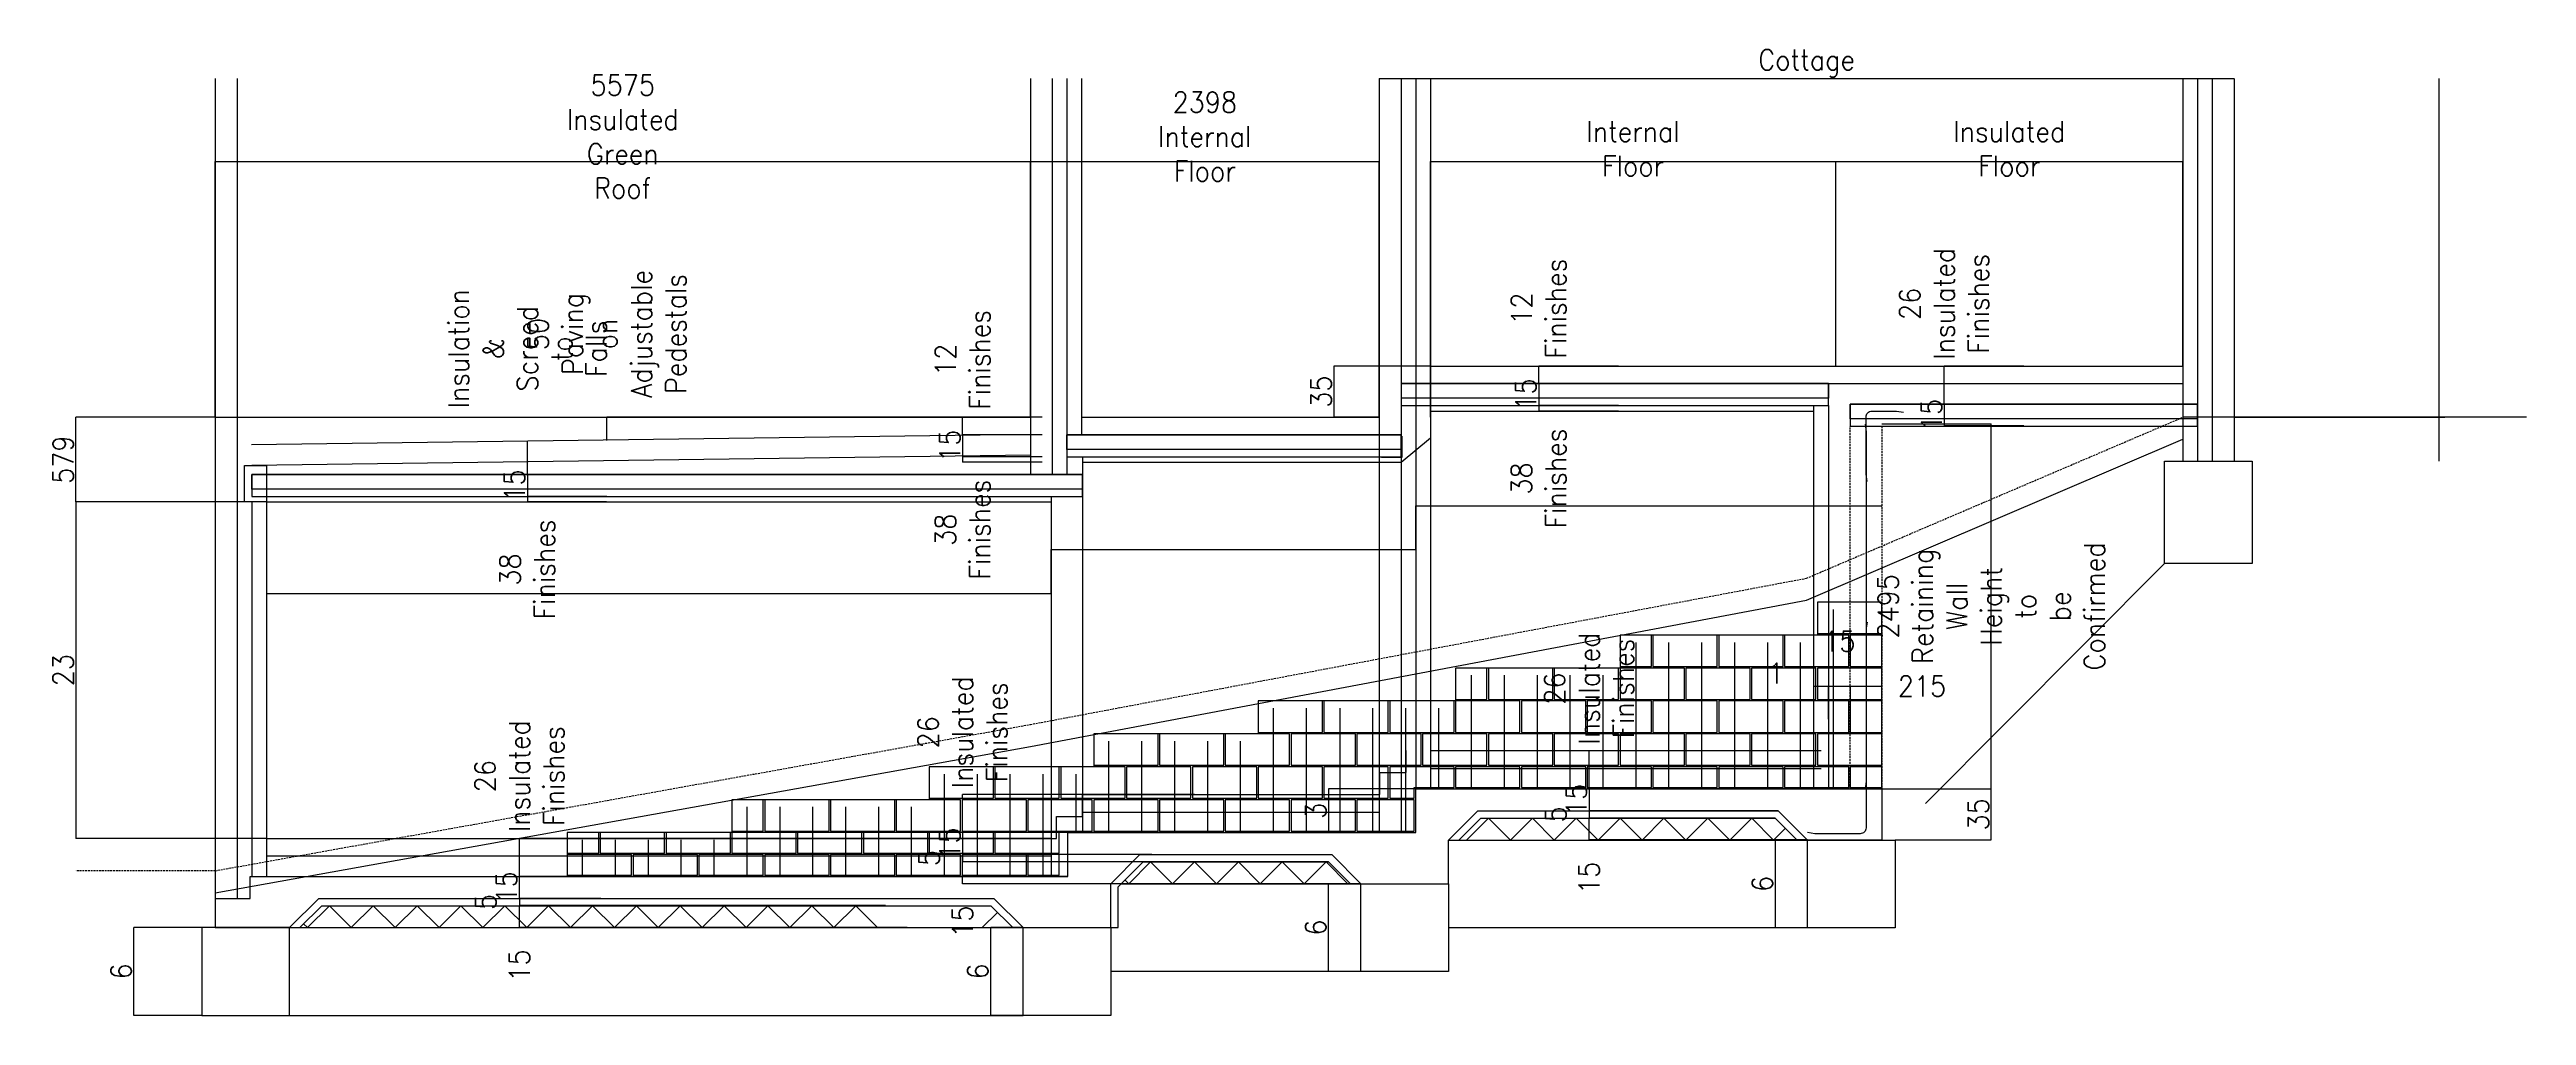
# Model space of a CAD drawing. Header units: millimetres. Extents: x 14063 to 1112248, y -41582 to 2046360.
# Drawn here: x 974707 to 991648, y 1970564 to 1977166 of the extents above; entities that cross this region are included whole.
import ezdxf

# ---------------------------------------------------------------- set-up
doc = ezdxf.new("R2010")
doc.units = ezdxf.units.MM
doc.linetypes.add('DASHED', pattern=[19.05, 12.7, -6.35])
doc.layers.get('Defpoints').update_dxf_attribs({"color": 41})
for name, color, linetype in [('CHB+00_Dims-GA', 8, 'Continuous'), ('CHB+00_Groundslab', 4, 'Continuous'), ('CHB+00_Levels', 8, 'Continuous'), ('CHB+00_Lintels Over', 9, 'Continuous'), ('CHB+00_Rebar', 1, 'Continuous'), ('CHB+00_Walls-LB Ghost', 252, 'Continuous'), ('CHB+00_Walls-Retaining', 1, 'Continuous'), ('CHB-00_Dims-Foundation', 8, 'Continuous'), ('CHB-00_External GL', 211, 'Continuous'), ('CHB-00_Foundation', 7, 'Continuous'), ('CHB-00_Party Wall Line', 1, 'Continuous'), ('CHB-00_SOPs', 211, 'Continuous')]:
    doc.layers.add(name, color=color, linetype=linetype)
doc.styles.get("Standard").update_dxf_attribs({"font": 'standard'})
doc.dimstyles.get("Standard").update_dxf_attribs({"dimscale": 0, "dimtxt": 2, "dimasz": 2.5, "dimexe": 4, "dimexo": 1.5, "dimgap": 0.75, "dimtad": 0, "dimtoh": 1, "dimdec": 0, "dimdsep": 46, "dimcen": 0.09, "dimclrd": 8, "dimclre": 8, "dimclrt": 7, "dimadec": 0, "dimazin": 0, "dimtfac": 1, "dimtdec": 4, "dimtofl": 0, "dimtmove": 0, "dimatfit": 3, "dimfxl": 1, "dimtolj": 1, "dimtzin": 0, "dimarcsym": 0})

# ---------------------------------------------------------------- blocks, each defined once
blk = doc.blocks.new('*U190')
at = {"layer": 'CHB+00_Groundslab', "color": 8}
blk.add_lwpolyline([(-150, -75), (0, 75), (150, -75)], dxfattribs=at)
blk = doc.blocks.new('*U191')
at = {"layer": 'CHB+00_Groundslab', "color": 0, "linetype": 'ByBlock', "lineweight": -2}
for p in [(0, 0), (300, 0), (600, 0), (900, 0), (1200, 0), (1500, 0), (1800, 0)]:
    blk.add_blockref('*U190', p, dxfattribs=at)
blk = doc.blocks.new('*D11')
at = {"layer": 'CHB+00_Dims-GA', "color": 8, "linetype": 'ByBlock', "lineweight": -2}
for p, q in [((987239, 1972113), (987988, 1972113)), ((987988, 1971763), (987988, 1972113)), ((987331, 1971763), (987988, 1971763))]:
    blk.add_line(p, q, dxfattribs=at)
for points in [[(987988, 1972113), (987988, 1972113), (987988, 1972113)], [(987988, 1971763), (987988, 1971763), (987988, 1971763)]]:
    blk.add_solid(points, dxfattribs=at)
at = {"layer": 'CHB+00_Dims-GA', "color": 7, "linetype": 'Continuous', "lineweight": -2, "insert": (987900, 1971938), "char_height": 141.1, "width": 11, "attachment_point": 5, "rotation": 90}
blk.add_mtext('35', dxfattribs=at)
blk = doc.blocks.new('*D112')
at = {"layer": 'CHB+00_Dims-GA', "color": 8, "linetype": 'ByBlock', "lineweight": -2}
for p, q in [((987239, 1974608), (987988, 1974608)), ((987988, 1972113), (987988, 1974608)), ((987239, 1972113), (987988, 1972113))]:
    blk.add_line(p, q, dxfattribs=at)
for points in [[(987988, 1974608), (987988, 1974608), (987988, 1974608)], [(987988, 1972113), (987988, 1972113), (987988, 1972113)]]:
    blk.add_solid(points, dxfattribs=at)
at = {"layer": 'CHB+00_Dims-GA', "color": 7, "linetype": 'Continuous', "lineweight": -2, "insert": (987988, 1973360), "char_height": 141.08, "width": 280.75, "attachment_point": 5, "rotation": 90}
blk.add_mtext('2495 Retaining Wall Height\\Xto be Confirmed', dxfattribs=at)
blk = doc.blocks.new('*D22')
at = {"layer": 'CHB+00_Dims-GA', "color": 8, "linetype": 'ByBlock', "lineweight": -2}
for p, q in [((977921, 1971514), (977921, 1971774)), ((981558, 1971774), (977921, 1971774)), ((976191, 1971514), (977921, 1971514))]:
    blk.add_line(p, q, dxfattribs=at)
for points in [[(977921, 1971774), (977921, 1971774), (977921, 1971774)], [(977921, 1971514), (977921, 1971514), (977921, 1971514)]]:
    blk.add_solid(points, dxfattribs=at)
at = {"layer": 'CHB+00_Dims-GA', "color": 7, "linetype": 'Continuous', "lineweight": -2, "insert": (977921, 1972199), "char_height": 141.08, "width": 82, "attachment_point": 5, "rotation": 90}
blk.add_mtext('26\\XInsulated\\PFinishes', dxfattribs=at)
blk = doc.blocks.new('*D121')
at = {"layer": 'CHB+00_Dims-GA', "color": 8, "linetype": 'ByBlock', "lineweight": -2}
for p, q in [((977921, 1971364), (977921, 1971514)), ((981673, 1971514), (977921, 1971514)), ((976549, 1971364), (977921, 1971364))]:
    blk.add_line(p, q, dxfattribs=at)
for points in [[(977921, 1971514), (977921, 1971514), (977921, 1971514)], [(977921, 1971364), (977921, 1971364), (977921, 1971364)]]:
    blk.add_solid(points, dxfattribs=at)
at = {"layer": 'CHB+00_Dims-GA', "color": 7, "linetype": 'Continuous', "lineweight": -2, "insert": (977833, 1971439), "char_height": 141.1, "width": 9, "attachment_point": 5, "rotation": 90}
blk.add_mtext('15', dxfattribs=at)
blk = doc.blocks.new('*D34')
at = {"layer": 'CHB+00_Dims-GA', "color": 8, "linetype": 'ByBlock', "lineweight": -2}
for p, q in [((980952, 1971464), (980952, 1971614)), ((983456, 1971614), (980952, 1971614)), ((983606, 1971464), (980952, 1971464))]:
    blk.add_line(p, q, dxfattribs=at)
for points in [[(980952, 1971614), (980952, 1971614), (980952, 1971614)], [(980952, 1971464), (980952, 1971464), (980952, 1971464)]]:
    blk.add_solid(points, dxfattribs=at)
at = {"layer": 'CHB+00_Dims-GA', "color": 7, "linetype": 'Continuous', "lineweight": -2, "insert": (980952, 1971205), "char_height": 141.1, "width": 9, "attachment_point": 5, "rotation": 90}
blk.add_mtext('15', dxfattribs=at)
blk = doc.blocks.new('*D133')
at = {"layer": 'CHB+00_Dims-GA', "color": 8, "linetype": 'ByBlock', "lineweight": -2}
for p, q in [((986774, 1972815), (986874, 1972815)), ((986774, 1972590), (986774, 1972815)), ((986874, 1972590), (986874, 1972815))]:
    blk.add_line(p, q, dxfattribs=at)
for points in [[(986774, 1972815), (986774, 1972815), (986774, 1972815)], [(986874, 1972815), (986874, 1972815), (986874, 1972815)]]:
    blk.add_solid(points, dxfattribs=at)
at = {"layer": 'CHB+00_Dims-GA', "color": 7, "linetype": 'Continuous', "lineweight": -2, "insert": (986515, 1972903), "char_height": 141, "width": 2, "attachment_point": 5}
blk.add_mtext('1', dxfattribs=at)
blk = doc.blocks.new('*D62')
at = {"layer": 'CHB+00_Dims-GA', "color": 8, "linetype": 'ByBlock', "lineweight": -2}
for p, q in [((986874, 1972815), (987024, 1972815)), ((986874, 1972590), (986874, 1972815)), ((987024, 1972590), (987024, 1972815))]:
    blk.add_line(p, q, dxfattribs=at)
for points in [[(986874, 1972815), (986874, 1972815), (986874, 1972815)], [(987024, 1972815), (987024, 1972815), (987024, 1972815)]]:
    blk.add_solid(points, dxfattribs=at)
at = {"layer": 'CHB+00_Dims-GA', "color": 7, "linetype": 'Continuous', "lineweight": -2, "insert": (986949, 1973121), "char_height": 141.1, "width": 9, "attachment_point": 5}
blk.add_mtext('15', dxfattribs=at)
blk = doc.blocks.new('*D10')
at = {"layer": 'CHB+00_Dims-GA', "color": 8, "linetype": 'ByBlock', "lineweight": -2}
for p, q in [((987024, 1972815), (987239, 1972815)), ((987024, 1972590), (987024, 1972815)), ((987239, 1972590), (987239, 1972815))]:
    blk.add_line(p, q, dxfattribs=at)
for points in [[(987024, 1972815), (987024, 1972815), (987024, 1972815)], [(987239, 1972815), (987239, 1972815), (987239, 1972815)]]:
    blk.add_solid(points, dxfattribs=at)
at = {"layer": 'CHB+00_Dims-GA', "color": 7, "linetype": 'Continuous', "lineweight": -2, "insert": (987514, 1972815), "char_height": 141.1, "width": 16, "attachment_point": 5}
blk.add_mtext('215', dxfattribs=at)
blk = doc.blocks.new('*D97')
at = {"color": 8, "linetype": 'ByBlock', "lineweight": -2}
for p, q in [((975841, 1976400), (981416, 1976400)), ((975841, 1974653), (975841, 1976400)), ((981416, 1974653), (981416, 1976400))]:
    blk.add_line(p, q, dxfattribs=at)
for points in [[(975841, 1976400), (975841, 1976400), (975841, 1976400)], [(981416, 1976400), (981416, 1976400), (981416, 1976400)]]:
    blk.add_solid(points, dxfattribs=at)
at = {"color": 7, "linetype": 'Continuous', "lineweight": -2, "insert": (978628, 1976571), "char_height": 141.08, "width": 128.5, "attachment_point": 5}
blk.add_mtext('5575\\PInsulated Green Roof', dxfattribs=at)
blk = doc.blocks.new('*D42')
at = {"color": 8, "linetype": 'ByBlock', "lineweight": -2}
for p, q in [((981416, 1976400), (983802, 1976400)), ((981416, 1974728), (981416, 1976400)), ((983802, 1974653), (983802, 1976400))]:
    blk.add_line(p, q, dxfattribs=at)
for points in [[(981416, 1976400), (981416, 1976400), (981416, 1976400)], [(983802, 1976400), (983802, 1976400), (983802, 1976400)]]:
    blk.add_solid(points, dxfattribs=at)
at = {"color": 7, "linetype": 'Continuous', "lineweight": -2, "insert": (982609, 1976571), "char_height": 141.08, "width": 81.75, "attachment_point": 5}
blk.add_mtext('2398\\PInternal Floor', dxfattribs=at)
blk = doc.blocks.new('*D159')
at = {"color": 8, "linetype": 'ByBlock', "lineweight": -2}
for p, q in [((984152, 1976400), (986924, 1976400)), ((984152, 1974653), (984152, 1976400)), ((986924, 1975003), (986924, 1976400))]:
    blk.add_line(p, q, dxfattribs=at)
for points in [[(984152, 1976400), (984152, 1976400), (984152, 1976400)], [(986924, 1976400), (986924, 1976400), (986924, 1976400)]]:
    blk.add_solid(points, dxfattribs=at)
at = {"color": 7, "linetype": 'Continuous', "lineweight": -2, "insert": (985538, 1976488), "char_height": 141.08, "width": 81.75, "attachment_point": 5}
blk.add_mtext('Internal Floor', dxfattribs=at)
blk = doc.blocks.new('*D157')
at = {"color": 8, "linetype": 'ByBlock', "lineweight": -2}
for p, q in [((986924, 1976400), (989298, 1976400)), ((986924, 1975003), (986924, 1976400)), ((989298, 1975003), (989298, 1976400))]:
    blk.add_line(p, q, dxfattribs=at)
for points in [[(986924, 1976400), (986924, 1976400), (986924, 1976400)], [(989298, 1976400), (989298, 1976400), (989298, 1976400)]]:
    blk.add_solid(points, dxfattribs=at)
at = {"color": 7, "linetype": 'Continuous', "lineweight": -2, "insert": (988111, 1976488), "char_height": 141.08, "width": 89.75, "attachment_point": 5}
blk.add_mtext('Insulated Floor', dxfattribs=at)
blk = doc.blocks.new('*D51')
at = {"color": 8, "linetype": 'ByBlock', "lineweight": -2}
for p, q in [((983802, 1976968), (989648, 1976968)), ((983802, 1976968), (983802, 1976968)), ((989648, 1976968), (989648, 1976968))]:
    blk.add_line(p, q, dxfattribs=at)
for points in [[(983802, 1976968), (983802, 1976968), (983802, 1976968)], [(989648, 1976968), (989648, 1976968), (989648, 1976968)]]:
    blk.add_solid(points, dxfattribs=at)
at = {"color": 7, "linetype": 'Continuous', "lineweight": -2, "insert": (986725, 1977072), "char_height": 141.1, "width": 44, "attachment_point": 5}
blk.add_mtext('Cottage', dxfattribs=at)
blk = doc.blocks.new('*D28')
at = {"layer": 'CHB+00_Dims-GA', "color": 8, "linetype": 'ByBlock', "lineweight": -2}
for p, q in [((977976, 1974261), (977976, 1974491)), ((977976, 1974491), (977976, 1974491)), ((978520, 1974261), (977976, 1974261))]:
    blk.add_line(p, q, dxfattribs=at)
for points in [[(977976, 1974491), (977976, 1974491), (977976, 1974491)], [(977976, 1974261), (977976, 1974261), (977976, 1974261)]]:
    blk.add_solid(points, dxfattribs=at)
at = {"layer": 'CHB+00_Dims-GA', "color": 7, "linetype": 'Continuous', "lineweight": -2, "insert": (977976, 1975121), "char_height": 141.08, "width": 183.25, "attachment_point": 5, "rotation": 90}
blk.add_mtext('Insulation &\\XScreed to Falls', dxfattribs=at)
blk = doc.blocks.new('*D150')
at = {"layer": 'CHB+00_Dims-GA', "color": 8, "linetype": 'ByBlock', "lineweight": -2}
for p, q in [((977976, 1974261), (977976, 1974111)), ((978520, 1974261), (977976, 1974261)), ((978520, 1974111), (977976, 1974111))]:
    blk.add_line(p, q, dxfattribs=at)
for points in [[(977976, 1974261), (977976, 1974261), (977976, 1974261)], [(977976, 1974111), (977976, 1974111), (977976, 1974111)]]:
    blk.add_solid(points, dxfattribs=at)
at = {"layer": 'CHB+00_Dims-GA', "color": 7, "linetype": 'Continuous', "lineweight": -2, "insert": (977888, 1974186), "char_height": 141.1, "width": 9, "attachment_point": 5, "rotation": 90}
blk.add_mtext('15', dxfattribs=at)
blk = doc.blocks.new('*D127')
at = {"layer": 'CHB+00_Dims-GA', "color": 8, "linetype": 'ByBlock', "lineweight": -2}
for p, q in [((977976, 1974111), (977976, 1974074)), ((978520, 1974111), (977976, 1974111)), ((978516, 1974074), (977976, 1974074))]:
    blk.add_line(p, q, dxfattribs=at)
for points in [[(977976, 1974111), (977976, 1974111), (977976, 1974111)], [(977976, 1974074), (977976, 1974074), (977976, 1974074)]]:
    blk.add_solid(points, dxfattribs=at)
at = {"layer": 'CHB+00_Dims-GA', "color": 7, "linetype": 'Continuous', "lineweight": -2, "insert": (977976, 1973612), "char_height": 141.08, "width": 75, "attachment_point": 5, "rotation": 90}
blk.add_mtext('38\\XFinishes', dxfattribs=at)
blk = doc.blocks.new('*D77')
at = {"layer": 'CHB+00_Dims-GA', "color": 8, "linetype": 'ByBlock', "lineweight": -2}
for p, q in [((980952, 1974533), (980952, 1974653)), ((981497, 1974653), (980952, 1974653)), ((981497, 1974533), (980952, 1974533))]:
    blk.add_line(p, q, dxfattribs=at)
for points in [[(980952, 1974653), (980952, 1974653), (980952, 1974653)], [(980952, 1974533), (980952, 1974533), (980952, 1974533)]]:
    blk.add_solid(points, dxfattribs=at)
at = {"layer": 'CHB+00_Dims-GA', "color": 7, "linetype": 'Continuous', "lineweight": -2, "insert": (980952, 1975045), "char_height": 141.08, "width": 73, "attachment_point": 5, "rotation": 90}
blk.add_mtext('12\\XFinishes', dxfattribs=at)
blk = doc.blocks.new('*D58')
at = {"layer": 'CHB+00_Dims-GA', "color": 8, "linetype": 'ByBlock', "lineweight": -2}
for p, q in [((980952, 1974533), (980952, 1974383)), ((981497, 1974533), (980952, 1974533)), ((981497, 1974383), (980952, 1974383))]:
    blk.add_line(p, q, dxfattribs=at)
for points in [[(980952, 1974533), (980952, 1974533), (980952, 1974533)], [(980952, 1974383), (980952, 1974383), (980952, 1974383)]]:
    blk.add_solid(points, dxfattribs=at)
at = {"layer": 'CHB+00_Dims-GA', "color": 7, "linetype": 'Continuous', "lineweight": -2, "insert": (980865, 1974458), "char_height": 141.1, "width": 9, "attachment_point": 5, "rotation": 90}
blk.add_mtext('15', dxfattribs=at)
blk = doc.blocks.new('*D106')
at = {"layer": 'CHB+00_Dims-GA', "color": 8, "linetype": 'ByBlock', "lineweight": -2}
for p, q in [((980952, 1974383), (980952, 1974345)), ((981497, 1974383), (980952, 1974383)), ((981497, 1974345), (980952, 1974345))]:
    blk.add_line(p, q, dxfattribs=at)
for points in [[(980952, 1974383), (980952, 1974383), (980952, 1974383)], [(980952, 1974345), (980952, 1974345), (980952, 1974345)]]:
    blk.add_solid(points, dxfattribs=at)
at = {"layer": 'CHB+00_Dims-GA', "color": 7, "linetype": 'Continuous', "lineweight": -2, "insert": (980952, 1973884), "char_height": 141.08, "width": 75, "attachment_point": 5, "rotation": 90}
blk.add_mtext('38\\XFinishes', dxfattribs=at)
blk = doc.blocks.new('*D116')
at = {"layer": 'CHB+00_Dims-GA', "color": 8, "linetype": 'ByBlock', "lineweight": -2}
for p, q in [((984893, 1974883), (984893, 1975003)), ((985438, 1975003), (984893, 1975003)), ((985438, 1974883), (984893, 1974883))]:
    blk.add_line(p, q, dxfattribs=at)
for points in [[(984893, 1975003), (984893, 1975003), (984893, 1975003)], [(984893, 1974883), (984893, 1974883), (984893, 1974883)]]:
    blk.add_solid(points, dxfattribs=at)
at = {"layer": 'CHB+00_Dims-GA', "color": 7, "linetype": 'Continuous', "lineweight": -2, "insert": (984893, 1975395), "char_height": 141.08, "width": 73, "attachment_point": 5, "rotation": 90}
blk.add_mtext('12\\XFinishes', dxfattribs=at)
blk = doc.blocks.new('*D35')
at = {"layer": 'CHB+00_Dims-GA', "color": 8, "linetype": 'ByBlock', "lineweight": -2}
for p, q in [((984893, 1974883), (984893, 1974733)), ((985438, 1974883), (984893, 1974883)), ((985438, 1974733), (984893, 1974733))]:
    blk.add_line(p, q, dxfattribs=at)
for points in [[(984893, 1974883), (984893, 1974883), (984893, 1974883)], [(984893, 1974733), (984893, 1974733), (984893, 1974733)]]:
    blk.add_solid(points, dxfattribs=at)
at = {"layer": 'CHB+00_Dims-GA', "color": 7, "linetype": 'Continuous', "lineweight": -2, "insert": (984805, 1974808), "char_height": 141.1, "width": 9, "attachment_point": 5, "rotation": 90}
blk.add_mtext('15', dxfattribs=at)
blk = doc.blocks.new('*D1')
at = {"layer": 'CHB+00_Dims-GA', "color": 8, "linetype": 'ByBlock', "lineweight": -2}
for p, q in [((984893, 1974733), (984893, 1974695)), ((985438, 1974733), (984893, 1974733)), ((985438, 1974695), (984893, 1974695))]:
    blk.add_line(p, q, dxfattribs=at)
for points in [[(984893, 1974733), (984893, 1974733), (984893, 1974733)], [(984893, 1974695), (984893, 1974695), (984893, 1974695)]]:
    blk.add_solid(points, dxfattribs=at)
at = {"layer": 'CHB+00_Dims-GA', "color": 7, "linetype": 'Continuous', "lineweight": -2, "insert": (984893, 1974234), "char_height": 141.08, "width": 75, "attachment_point": 5, "rotation": 90}
blk.add_mtext('38\\XFinishes', dxfattribs=at)
blk = doc.blocks.new('*D80')
at = {"layer": 'CHB+00_Dims-GA', "color": 8, "linetype": 'ByBlock', "lineweight": -2}
for p, q in [((987666, 1974743), (987666, 1975003)), ((988211, 1975003), (987666, 1975003)), ((988211, 1974743), (987666, 1974743))]:
    blk.add_line(p, q, dxfattribs=at)
for points in [[(987666, 1975003), (987666, 1975003), (987666, 1975003)], [(987666, 1974743), (987666, 1974743), (987666, 1974743)]]:
    blk.add_solid(points, dxfattribs=at)
at = {"layer": 'CHB+00_Dims-GA', "color": 7, "linetype": 'Continuous', "lineweight": -2, "insert": (987666, 1975428), "char_height": 141.08, "width": 82, "attachment_point": 5, "rotation": 90}
blk.add_mtext('26\\XInsulated\\PFinishes', dxfattribs=at)
blk = doc.blocks.new('*D45')
at = {"layer": 'CHB+00_Dims-GA', "color": 8, "linetype": 'ByBlock', "lineweight": -2}
for p, q in [((987666, 1974743), (987666, 1974593)), ((988211, 1974743), (987666, 1974743)), ((988211, 1974593), (987666, 1974593))]:
    blk.add_line(p, q, dxfattribs=at)
for points in [[(987666, 1974743), (987666, 1974743), (987666, 1974743)], [(987666, 1974593), (987666, 1974593), (987666, 1974593)]]:
    blk.add_solid(points, dxfattribs=at)
at = {"layer": 'CHB+00_Dims-GA', "color": 7, "linetype": 'Continuous', "lineweight": -2, "insert": (987579, 1974668), "char_height": 141.1, "width": 9, "attachment_point": 5, "rotation": 90}
blk.add_mtext('15', dxfattribs=at)
blk = doc.blocks.new('*D54')
at = {"color": 8, "linetype": 'ByBlock', "lineweight": -2}
for p, q in [((974888, 1974074), (974888, 1971774)), ((976191, 1974074), (974888, 1974074)), ((976191, 1971774), (974888, 1971774))]:
    blk.add_line(p, q, dxfattribs=at)
for points in [[(974888, 1974074), (974888, 1974074), (974888, 1974074)], [(974888, 1971774), (974888, 1971774), (974888, 1971774)]]:
    blk.add_solid(points, dxfattribs=at)
at = {"color": 7, "linetype": 'Continuous', "lineweight": -2, "insert": (974800, 1972924), "char_height": 141.1, "width": 11, "attachment_point": 5, "rotation": 90}
blk.add_mtext('23', dxfattribs=at)
blk = doc.blocks.new('*D164')
at = {"layer": 'CHB+00_Dims-GA', "color": 8, "linetype": 'ByBlock', "lineweight": -2}
for p, q in [((980952, 1971664), (980952, 1971614)), ((981509, 1971664), (980952, 1971664)), ((982821, 1971614), (980952, 1971614))]:
    blk.add_line(p, q, dxfattribs=at)
for points in [[(980952, 1971664), (980952, 1971664), (980952, 1971664)], [(980952, 1971614), (980952, 1971614), (980952, 1971614)]]:
    blk.add_solid(points, dxfattribs=at)
at = {"layer": 'CHB+00_Dims-GA', "color": 7, "linetype": 'Continuous', "lineweight": -2, "insert": (980723, 1971639), "char_height": 141, "width": 4, "attachment_point": 5, "rotation": 90}
blk.add_mtext('5', dxfattribs=at)
blk = doc.blocks.new('*U192')
at = {"layer": 'CHB+00_Groundslab', "color": 8}
blk.add_lwpolyline([(-150, -75), (0, 75), (150, -75)], dxfattribs=at)
blk = doc.blocks.new('*U193')
at = {"layer": 'CHB+00_Groundslab', "color": 0, "linetype": 'ByBlock', "lineweight": -2}
for p in [(0, 0), (300, 0), (600, 0), (900, 0), (1200, 0)]:
    blk.add_blockref('*U192', p, dxfattribs=at)
blk = doc.blocks.new('*U194')
at = {"layer": 'CHB+00_Groundslab', "color": 8}
blk.add_lwpolyline([(-150, -75), (0, 75), (150, -75)], dxfattribs=at)
blk = doc.blocks.new('*U195')
at = {"layer": 'CHB+00_Groundslab', "color": 0, "linetype": 'ByBlock', "lineweight": -2}
for p in [(0, 0), (300, 0), (600, 0), (900, 0), (1200, 0), (1500, 0), (1800, 0), (2100, 0), (2400, 0), (2700, 0), (3000, 0), (3300, 0), (3600, 0)]:
    blk.add_blockref('*U194', p, dxfattribs=at)
blk = doc.blocks.new('*D69')
at = {"layer": 'CHB+00_Dims-GA', "color": 8, "linetype": 'ByBlock', "lineweight": -2}
for p, q in [((978520, 1974493), (978520, 1974653)), ((981416, 1974653), (978520, 1974653)), ((978520, 1974493), (978520, 1974493))]:
    blk.add_line(p, q, dxfattribs=at)
for points in [[(978520, 1974653), (978520, 1974653), (978520, 1974653)], [(978520, 1974493), (978520, 1974493), (978520, 1974493)]]:
    blk.add_solid(points, dxfattribs=at)
at = {"layer": 'CHB+00_Dims-GA', "color": 7, "linetype": 'Continuous', "lineweight": -2, "insert": (978520, 1975222), "char_height": 141.08, "width": 83.75, "attachment_point": 5, "rotation": 90}
blk.add_mtext('50\\XPaving\\Pon Adjustable\\PPedestals', dxfattribs=at)
blk = doc.blocks.new('*D131')
at = {"layer": 'CHB+00_Dims-GA', "color": 8, "linetype": 'ByBlock', "lineweight": -2}
for p, q in [((985237, 1972113), (985237, 1972373)), ((986824, 1972373), (985237, 1972373)), ((986824, 1972113), (985237, 1972113))]:
    blk.add_line(p, q, dxfattribs=at)
for points in [[(985237, 1972373), (985237, 1972373), (985237, 1972373)], [(985237, 1972113), (985237, 1972113), (985237, 1972113)]]:
    blk.add_solid(points, dxfattribs=at)
at = {"layer": 'CHB+00_Dims-GA', "color": 7, "linetype": 'Continuous', "lineweight": -2, "insert": (985237, 1972798), "char_height": 141.08, "width": 82, "attachment_point": 5, "rotation": 90}
blk.add_mtext('26\\XInsulated\\PFinishes', dxfattribs=at)
blk = doc.blocks.new('*D13')
at = {"layer": 'CHB+00_Dims-GA', "color": 8, "linetype": 'ByBlock', "lineweight": -2}
for p, q in [((985237, 1972113), (985237, 1971963)), ((986824, 1972113), (985237, 1972113)), ((986531, 1971963), (985237, 1971963))]:
    blk.add_line(p, q, dxfattribs=at)
for points in [[(985237, 1972113), (985237, 1972113), (985237, 1972113)], [(985237, 1971963), (985237, 1971963), (985237, 1971963)]]:
    blk.add_solid(points, dxfattribs=at)
at = {"layer": 'CHB+00_Dims-GA', "color": 7, "linetype": 'Continuous', "lineweight": -2, "insert": (985150, 1972038), "char_height": 141.1, "width": 9, "attachment_point": 5, "rotation": 90}
blk.add_mtext('15', dxfattribs=at)
blk = doc.blocks.new('*D139')
at = {"layer": 'CHB+00_Dims-GA', "color": 8, "linetype": 'ByBlock', "lineweight": -2}
for p, q in [((985237, 1971763), (985237, 1971913)), ((986510, 1971913), (985237, 1971913)), ((986731, 1971763), (985237, 1971763))]:
    blk.add_line(p, q, dxfattribs=at)
for points in [[(985237, 1971913), (985237, 1971913), (985237, 1971913)], [(985237, 1971763), (985237, 1971763), (985237, 1971763)]]:
    blk.add_solid(points, dxfattribs=at)
at = {"layer": 'CHB+00_Dims-GA', "color": 7, "linetype": 'Continuous', "lineweight": -2, "insert": (985237, 1971504), "char_height": 141.1, "width": 9, "attachment_point": 5, "rotation": 90}
blk.add_mtext('15', dxfattribs=at)
blk = doc.blocks.new('*D113')
at = {"layer": 'CHB+00_Dims-GA', "color": 8, "linetype": 'ByBlock', "lineweight": -2}
for p, q in [((985237, 1971963), (985237, 1971913)), ((986531, 1971963), (985237, 1971963)), ((986510, 1971913), (985237, 1971913))]:
    blk.add_line(p, q, dxfattribs=at)
for points in [[(985237, 1971963), (985237, 1971963), (985237, 1971963)], [(985237, 1971913), (985237, 1971913), (985237, 1971913)]]:
    blk.add_solid(points, dxfattribs=at)
at = {"layer": 'CHB+00_Dims-GA', "color": 7, "linetype": 'Continuous', "lineweight": -2, "insert": (985009, 1971938), "char_height": 141, "width": 4, "attachment_point": 5, "rotation": 90}
blk.add_mtext('5', dxfattribs=at)
blk = doc.blocks.new('*D24')
at = {"layer": 'CHB+00_Dims-GA', "color": 8, "linetype": 'ByBlock', "lineweight": -2}
for p, q in [((983456, 1972113), (983456, 1971813)), ((984052, 1972113), (983456, 1972113)), ((984052, 1971813), (983456, 1971813))]:
    blk.add_line(p, q, dxfattribs=at)
for points in [[(983456, 1972113), (983456, 1972113), (983456, 1972113)], [(983456, 1971813), (983456, 1971813), (983456, 1971813)]]:
    blk.add_solid(points, dxfattribs=at)
at = {"layer": 'CHB+00_Dims-GA', "color": 7, "linetype": 'Continuous', "lineweight": -2, "insert": (983368, 1971963), "char_height": 141, "width": 4, "attachment_point": 5, "rotation": 90}
blk.add_mtext('3', dxfattribs=at)
blk = doc.blocks.new('*D124')
at = {"layer": 'CHB+00_Dims-GA', "color": 8, "linetype": 'ByBlock', "lineweight": -2}
for p, q in [((974888, 1974074), (974888, 1974653)), ((975841, 1974653), (974888, 1974653)), ((976191, 1974074), (974888, 1974074))]:
    blk.add_line(p, q, dxfattribs=at)
for points in [[(974888, 1974653), (974888, 1974653), (974888, 1974653)], [(974888, 1974074), (974888, 1974074), (974888, 1974074)]]:
    blk.add_solid(points, dxfattribs=at)
at = {"layer": 'CHB+00_Dims-GA', "color": 7, "linetype": 'Continuous', "lineweight": -2, "insert": (974800, 1974363), "char_height": 141.1, "width": 18, "attachment_point": 5, "rotation": 90}
blk.add_mtext('579', dxfattribs=at)
blk = doc.blocks.new('*D104')
at = {"layer": 'CHB+00_Dims-GA', "color": 8, "linetype": 'ByBlock', "lineweight": -2}
for p, q in [((983491, 1975003), (983491, 1974653)), ((984152, 1975003), (983491, 1975003)), ((983802, 1974653), (983491, 1974653))]:
    blk.add_line(p, q, dxfattribs=at)
for points in [[(983491, 1975003), (983491, 1975003), (983491, 1975003)], [(983491, 1974653), (983491, 1974653), (983491, 1974653)]]:
    blk.add_solid(points, dxfattribs=at)
at = {"layer": 'CHB+00_Dims-GA', "color": 7, "linetype": 'Continuous', "lineweight": -2, "insert": (983404, 1974828), "char_height": 141.1, "width": 11, "attachment_point": 5, "rotation": 90}
blk.add_mtext('35', dxfattribs=at)
blk = doc.blocks.new('*D2')
at = {"layer": 'CHB+00_Dims-GA', "color": 8, "linetype": 'ByBlock', "lineweight": -2}
for p, q in [((980952, 1971814), (980952, 1971664)), ((982539, 1971814), (980952, 1971814)), ((982246, 1971664), (980952, 1971664))]:
    blk.add_line(p, q, dxfattribs=at)
for points in [[(980952, 1971814), (980952, 1971814), (980952, 1971814)], [(980952, 1971664), (980952, 1971664), (980952, 1971664)]]:
    blk.add_solid(points, dxfattribs=at)
at = {"layer": 'CHB+00_Dims-GA', "color": 7, "linetype": 'Continuous', "lineweight": -2, "insert": (980865, 1971739), "char_height": 141.1, "width": 9, "attachment_point": 5, "rotation": 90}
blk.add_mtext('15', dxfattribs=at)
blk = doc.blocks.new('*D17')
at = {"layer": 'CHB+00_Dims-GA', "color": 8, "linetype": 'ByBlock', "lineweight": -2}
for p, q in [((980952, 1971814), (980952, 1972074)), ((982539, 1972074), (980952, 1972074)), ((982539, 1971814), (980952, 1971814))]:
    blk.add_line(p, q, dxfattribs=at)
for points in [[(980952, 1972074), (980952, 1972074), (980952, 1972074)], [(980952, 1971814), (980952, 1971814), (980952, 1971814)]]:
    blk.add_solid(points, dxfattribs=at)
at = {"layer": 'CHB+00_Dims-GA', "color": 7, "linetype": 'Continuous', "lineweight": -2, "insert": (980952, 1972499), "char_height": 141.08, "width": 82, "attachment_point": 5, "rotation": 90}
blk.add_mtext('26\\XInsulated\\PFinishes', dxfattribs=at)
blk = doc.blocks.new('*D39')
at = {"layer": 'CHB+00_Dims-GA', "color": 8, "linetype": 'ByBlock', "lineweight": -2}
for p, q in [((977921, 1971164), (977921, 1971314)), ((980424, 1971314), (977921, 1971314)), ((980574, 1971164), (977921, 1971164))]:
    blk.add_line(p, q, dxfattribs=at)
for points in [[(977921, 1971314), (977921, 1971314), (977921, 1971314)], [(977921, 1971164), (977921, 1971164), (977921, 1971164)]]:
    blk.add_solid(points, dxfattribs=at)
at = {"layer": 'CHB+00_Dims-GA', "color": 7, "linetype": 'Continuous', "lineweight": -2, "insert": (977921, 1970905), "char_height": 141.1, "width": 9, "attachment_point": 5, "rotation": 90}
blk.add_mtext('15', dxfattribs=at)
blk = doc.blocks.new('*D126')
at = {"layer": 'CHB+00_Dims-GA', "color": 8, "linetype": 'ByBlock', "lineweight": -2}
for p, q in [((977921, 1971364), (977921, 1971314)), ((978478, 1971364), (977921, 1971364)), ((978478, 1971314), (977921, 1971314))]:
    blk.add_line(p, q, dxfattribs=at)
for points in [[(977921, 1971364), (977921, 1971364), (977921, 1971364)], [(977921, 1971314), (977921, 1971314), (977921, 1971314)]]:
    blk.add_solid(points, dxfattribs=at)
at = {"layer": 'CHB+00_Dims-GA', "color": 7, "linetype": 'Continuous', "lineweight": -2, "insert": (977692, 1971339), "char_height": 141, "width": 4, "attachment_point": 5, "rotation": 90}
blk.add_mtext('5', dxfattribs=at)
blk = doc.blocks.new('*D110')
at = {"layer": 'CHB+00_Dims-GA', "color": 8, "linetype": 'ByBlock', "lineweight": -2}
for p, q in [((975285, 1970564), (975285, 1971164)), ((975749, 1971164), (975285, 1971164)), ((975749, 1970564), (975285, 1970564))]:
    blk.add_line(p, q, dxfattribs=at)
for points in [[(975285, 1971164), (975285, 1971164), (975285, 1971164)], [(975285, 1970564), (975285, 1970564), (975285, 1970564)]]:
    blk.add_solid(points, dxfattribs=at)
at = {"layer": 'CHB+00_Dims-GA', "color": 7, "linetype": 'Continuous', "lineweight": -2, "insert": (975198, 1970864), "char_height": 141, "width": 4, "attachment_point": 5, "rotation": 90}
blk.add_mtext('6', dxfattribs=at)
blk = doc.blocks.new('*D105')
at = {"layer": 'CHB+00_Dims-GA', "color": 8, "linetype": 'ByBlock', "lineweight": -2}
for p, q in [((983456, 1970864), (983456, 1971464)), ((983677, 1971464), (983456, 1971464)), ((983677, 1970864), (983456, 1970864))]:
    blk.add_line(p, q, dxfattribs=at)
for points in [[(983456, 1971464), (983456, 1971464), (983456, 1971464)], [(983456, 1970864), (983456, 1970864), (983456, 1970864)]]:
    blk.add_solid(points, dxfattribs=at)
at = {"layer": 'CHB+00_Dims-GA', "color": 7, "linetype": 'Continuous', "lineweight": -2, "insert": (983368, 1971164), "char_height": 141, "width": 4, "attachment_point": 5, "rotation": 90}
blk.add_mtext('6', dxfattribs=at)
blk = doc.blocks.new('*D15')
at = {"layer": 'CHB+00_Dims-GA', "color": 8, "linetype": 'ByBlock', "lineweight": -2}
for p, q in [((981145, 1970564), (981145, 1971164)), ((981366, 1971164), (981145, 1971164)), ((981366, 1970564), (981145, 1970564))]:
    blk.add_line(p, q, dxfattribs=at)
for points in [[(981145, 1971164), (981145, 1971164), (981145, 1971164)], [(981145, 1970564), (981145, 1970564), (981145, 1970564)]]:
    blk.add_solid(points, dxfattribs=at)
at = {"layer": 'CHB+00_Dims-GA', "color": 7, "linetype": 'Continuous', "lineweight": -2, "insert": (981057, 1970864), "char_height": 141, "width": 4, "attachment_point": 5, "rotation": 90}
blk.add_mtext('6', dxfattribs=at)
blk = doc.blocks.new('*D134')
at = {"layer": 'CHB+00_Dims-GA', "color": 8, "linetype": 'ByBlock', "lineweight": -2}
for p, q in [((986510, 1971763), (986510, 1971163)), ((986731, 1971763), (986510, 1971763)), ((986731, 1971163), (986510, 1971163))]:
    blk.add_line(p, q, dxfattribs=at)
for points in [[(986510, 1971763), (986510, 1971763), (986510, 1971763)], [(986510, 1971163), (986510, 1971163), (986510, 1971163)]]:
    blk.add_solid(points, dxfattribs=at)
at = {"layer": 'CHB+00_Dims-GA', "color": 7, "linetype": 'Continuous', "lineweight": -2, "insert": (986423, 1971463), "char_height": 141, "width": 4, "attachment_point": 5, "rotation": 90}
blk.add_mtext('6', dxfattribs=at)

msp = doc.modelspace()

# ---------------------------------------------------------------- linework, layer by layer
at = {"layer": 'CHB+00_Groundslab'}
for points in [[(981558.1, 1971513.6), (981673.1, 1971513.6), (981673.1, 1971813.6), (984051.6, 1971813.6), (984051.6, 1972112.6)], [(984051.6, 1972112.6), (987238.8, 1972112.6), (987238.8, 1971762.6)], [(981558.1, 1971163.6), (981965.6, 1971163.6), (981965.6, 1971463.6), (982165.6, 1971663.6), (983476.6, 1971663.6), (983676.6, 1971463.6), (984276.6, 1971463.4), (984276.6, 1971762.6), (984476.6, 1971962.6), (986530.8, 1971962.6), (986730.8, 1971762.6), (987238.8, 1971762.6)], [(975840.6, 1971363.6), (976080.6, 1971363.6), (976080.6, 1971513.6), (981558.1, 1971513.6)], [(975840.6, 1971363.6), (975840.6, 1971163.6), (976348.6, 1971163.6), (976548.6, 1971363.6), (981165.6, 1971363.6), (981365.6, 1971163.6), (981558.1, 1971163.6)]]:
    msp.add_lwpolyline(points, dxfattribs=at)
at = {"layer": 'CHB+00_Groundslab', "color": 8}
for points in [[(984276.6, 1971762.6), (984347.3, 1971762.6), (984497.3, 1971912.6), (986510, 1971912.6), (986660, 1971762.6), (986660, 1971762.6)], [(986499.2, 1971762.6), (986579.6, 1971843)], [(982015.6, 1971163.6), (982015.6, 1971442.9), (982186.3, 1971613.6), (983455.9, 1971613.6), (983605.9, 1971463.6), (983676.6, 1971463.6)], [(982088.2, 1971463.6), (982062.2, 1971489.5)], [(976419.3, 1971163.6), (976569.3, 1971313.6), (981144.9, 1971313.6), (981294.9, 1971163.6)], [(976471.2, 1971163.6), (976445.2, 1971189.5)], [(981965.6, 1971163.6), (982015.6, 1971163.6)]]:
    msp.add_lwpolyline(points, dxfattribs=at)
at = {"layer": 'CHB+00_Groundslab', "color": 3, "linetype": 'Continuous'}
msp.add_lwpolyline([(987238.8, 1971762.6), (986730.8, 1971762.6), (986530.8, 1971962.6)], dxfattribs=at)
at = {"layer": 'CHB+00_Groundslab', "color": 7}
for points in [[(984276.6, 1971762.6), (986755.8, 1971762.6)], [(982036.3, 1971463.6), (983676.6, 1971463.6)], [(976348.6, 1971163.6), (981365.6, 1971163.6)]]:
    msp.add_lwpolyline(points, dxfattribs=at)
at = {"layer": 'CHB+00_Groundslab', "color": 8, "linetype": 'Continuous'}
msp.add_lwpolyline([(981086.9, 1971163.6), (981190.9, 1971267.6)], dxfattribs=at)
at = {"layer": 'CHB+00_Levels', "linetype": 'Continuous'}
msp.add_line((986873.8, 1974882.6), (989298.3, 1974882.6), dxfattribs=at)
at = {"layer": 'CHB+00_Levels', "color": 252, "linetype": 'Continuous'}
for p, q in [((981773.1, 1974382.6), (981773.1, 1971813.6)), ((981558.1, 1974111.1), (981558.1, 1971513.6))]:
    msp.add_line(p, q, dxfattribs=at)
at = {"layer": 'CHB+00_Levels', "linetype": 'Continuous'}
for points in [[(984151.6, 1975002.6), (989298.3, 1975002.6)], [(975840.6, 1974652.6), (981415.6, 1974653.1)], [(981765.6, 1974652.6), (983801.6, 1974652.6)], [(984151.6, 1974695.1), (986773.8, 1974695.1)], [(976088.5, 1974466.1), (981415.6, 1974536.1)], [(983801.6, 1974345.1), (983951.6, 1974345.1), (984151.6, 1974513)], [(976090.6, 1974326.1), (981415.6, 1974396.1)], [(981773.1, 1974345.1), (983801.6, 1974345.1)], [(976190.6, 1974073.6), (981558.1, 1974073.6)], [(983806.7, 1972073.6), (983806.7, 1972223.6), (983985.5, 1972223.6), (983985.5, 1972373.6)], [(984151.6, 1972373.6), (986823.8, 1972373.6)], [(984151.6, 1972252.6), (986823.8, 1972252.6)], [(981558.1, 1971773.6), (981594.3, 1971773.6), (981594.3, 1971923.6), (981773.1, 1971923.6), (981773.1, 1972073.6)], [(981773.1, 1972073.6), (983801.6, 1972073.6)], [(981773.1, 1971953.6), (983801.6, 1971953.6)], [(976190.6, 1971773.6), (981558.1, 1971773.6)], [(976190.6, 1971653.6), (981558.1, 1971653.6)]]:
    msp.add_lwpolyline(points, dxfattribs=at)
at = {"layer": 'CHB+00_Levels', "color": 3, "linetype": 'Continuous'}
msp.add_lwpolyline([(989648.3, 1974652.6), (991090, 1974652.6)], dxfattribs=at)
at = {"layer": 'CHB+00_Lintels Over', "linetype": 'Continuous'}
for points in [[(983951.6, 1974732.6), (986873.8, 1974732.6), (986873.8, 1974882.6), (983951.6, 1974882.6)], [(987023.8, 1974592.6), (989398.3, 1974592.6), (989398.3, 1974742.6), (987023.8, 1974742.6)], [(987023.8, 1974742.6), (989398.3, 1974742.6), (989398.3, 1974642.6), (987023.8, 1974642.6)], [(981665.6, 1974382.6), (983951.6, 1974382.6), (983951.6, 1974532.6), (981665.6, 1974532.6)], [(981665.6, 1974532.6), (983951.6, 1974532.6), (983951.6, 1974432.6), (981665.6, 1974432.6)], [(976090.6, 1974111.1), (981773.1, 1974111.1), (981773.1, 1974261.1), (976090.6, 1974261.1)], [(976090.6, 1974261.1), (981773.1, 1974261.1), (981773.1, 1974161.1), (976090.6, 1974161.1)]]:
    msp.add_lwpolyline(points, close=True, dxfattribs=at)
msp.add_lwpolyline([(983951.6, 1974882.6), (986873.8, 1974882.6), (986873.8, 1974782.6), (983951.6, 1974782.6)], dxfattribs=at)
at = {"layer": 'CHB+00_Lintels Over', "color": 1, "linetype": 'Continuous'}
msp.add_lwpolyline([(983816.6, 1974379.6), (983957.6, 1974379.6), (983957.6, 1974523.6)], dxfattribs=at)
at = {"layer": 'CHB+00_Lintels Over', "color": 1}
msp.add_lwpolyline([(976190.6, 1974073.6), (976040.6, 1974073.6), (976040.6, 1974323.6), (976190.6, 1974323.6)], close=True, dxfattribs=at)
at = {"layer": 'CHB+00_Rebar'}
for points in [[(987139.3, 1974212.8), (987131.3, 1974262.8), (987131.2, 1974654.6, -0.4142136), (987171.1, 1974694.6), (987338.7, 1974694.6), (987388.7, 1974686.6)], [(987139.3, 1973252.4), (987131.3, 1973212.4), (987131.3, 1972347.4), (987131.3, 1971845.6, -0.4142136), (987091.3, 1971805.6), (986780.8, 1971805.6), (986730.8, 1971813.6)]]:
    msp.add_lwpolyline(points, format="xyb", dxfattribs=at)
at = {"layer": 'CHB+00_Rebar', "color": 7}
msp.add_lwpolyline([(987125.7, 1974604.9), (987131.3, 1974552.6), (987131.3, 1972162.6), (987125.3, 1972112.6)], dxfattribs=at)
at = {"layer": 'CHB+00_Rebar', "linetype": 'Continuous'}
for points in [[(986906.3, 1973338.6), (986906.3, 1972112.6)], [(987131.3, 1973338.6), (987131.3, 1972112.6)], [(985556.3, 1973113.6), (985556.3, 1972112.6)], [(985781.3, 1973113.6), (985781.3, 1972112.6)], [(986006.3, 1973113.6), (986006.3, 1972112.6)], [(986231.3, 1973113.6), (986231.3, 1972112.6)], [(986456.3, 1973113.6), (986456.3, 1972112.6)], [(986681.3, 1973113.6), (986681.3, 1972112.6)], [(984431.3, 1972888.6), (984431.3, 1972112.6)], [(984656.3, 1972888.6), (984656.3, 1972112.6)], [(984881.3, 1972888.6), (984881.3, 1972112.6)], [(985106.3, 1972888.6), (985106.3, 1972112.6)], [(985331.3, 1972888.6), (985331.3, 1972112.6)], [(983076.3, 1972663.6), (983076.3, 1971823.6)], [(983301.3, 1972663.6), (983301.3, 1971823.6)], [(983531.3, 1972663.6), (983531.3, 1971823.6)], [(983756.3, 1972663.6), (983756.3, 1971823.6)], [(983981.3, 1972663.6), (983981.3, 1971823.6)], [(984206.3, 1972663.6), (984206.3, 1972112.6)], [(981951.3, 1972438.6), (981951.3, 1971813.6)], [(982176.3, 1972438.6), (982176.3, 1971813.6)], [(982401.3, 1972438.6), (982401.3, 1971813.6)], [(982626.3, 1972438.6), (982626.3, 1971813.6)], [(982851.3, 1972438.6), (982851.3, 1971813.6)], [(980826.3, 1972213.6), (980826.3, 1971513.6)], [(981051.3, 1972213.6), (981051.3, 1971513.6)], [(981276.3, 1972213.6), (981276.3, 1971513.6)], [(981501.3, 1972213.6), (981501.3, 1971513.6)], [(981726.3, 1972213.6), (981726.3, 1971813.6)], [(979476.3, 1971988.6), (979476.3, 1971513.6)], [(979701.3, 1971988.6), (979701.3, 1971513.6)], [(979926.3, 1971988.6), (979926.3, 1971513.6)], [(980151.3, 1971988.6), (980151.3, 1971513.6)], [(980376.3, 1971988.6), (980376.3, 1971513.6)], [(980601.3, 1971988.6), (980601.3, 1971513.6)], [(978351.3, 1971763.6), (978351.3, 1971513.6)], [(978576.3, 1971763.6), (978576.3, 1971513.6)], [(978801.3, 1971763.6), (978801.3, 1971513.6)], [(979026.3, 1971763.6), (979026.3, 1971513.6)], [(979251.3, 1971763.6), (979251.3, 1971513.6)]]:
    msp.add_lwpolyline(points, dxfattribs=at)
at = {"layer": 'CHB+00_Walls-LB Ghost'}
msp.add_lwpolyline([(986873.8, 1972112.6), (986773.8, 1972112.6), (986773.8, 1974732.6), (986873.8, 1974732.6)], close=True, dxfattribs=at)
at = {"layer": 'CHB+00_Walls-Retaining', "linetype": 'DASHED'}
msp.add_lwpolyline([(987238.8, 1972112.6), (987023.8, 1972112.6), (987023.8, 1974592.6), (987238.8, 1974592.6)], close=True, dxfattribs=at)
at = {"layer": 'CHB+00_Walls-Retaining', "linetype": 'Continuous'}
msp.add_lwpolyline([(987238.8, 1972112.6), (987238.8, 1973388.6), (986798.8, 1973388.6), (986798.8, 1973163.6), (985448.8, 1973163.6), (985448.8, 1972938.6), (984323.8, 1972938.6), (984323.8, 1972713.6), (982973.8, 1972713.6), (982973.8, 1972488.6), (981848.8, 1972488.6), (981848.8, 1972263.6), (980723.8, 1972263.6), (980723.8, 1972038.6), (979373.8, 1972038.6), (979373.8, 1971813.6), (978248.8, 1971813.6), (978248.8, 1971513.6)], dxfattribs=at)
at = {"layer": 'CHB-00_Dims-Foundation', "color": 252, "linetype": 'Continuous'}
for p, q in [((975840.6, 1976968.1), (975840.6, 1971363.6)), ((975990.6, 1976968.1), (975990.6, 1971363.6)), ((981415.6, 1976968.1), (981415.6, 1974256.1)), ((981565.6, 1976968.1), (981565.6, 1974256.1)), ((981665.6, 1976968.1), (981665.6, 1974261.1)), ((981765.6, 1976968.1), (981765.6, 1974532.6)), ((983801.6, 1976968.1), (983801.6, 1971813.6)), ((983951.6, 1976968.1), (983951.6, 1971813.6)), ((984051.6, 1976968.1), (984051.6, 1972112.6)), ((984151.6, 1976968.1), (984151.6, 1972112.6)), ((989298.3, 1976968.1), (989298.3, 1974352.6)), ((989398.3, 1976968.1), (989398.3, 1974352.6)), ((989498.3, 1976968.1), (989498.3, 1974352.6)), ((989648.3, 1976968.1), (989648.3, 1974352.6)), ((991048.3, 1976968.1), (991048.3, 1974352.6)), ((976090.6, 1974073.6), (976090.6, 1971513.6)), ((976190.6, 1974073.6), (976190.6, 1971513.6))]:
    msp.add_line(p, q, dxfattribs=at)
at = {"layer": 'CHB-00_External GL', "linetype": 'DASHED'}
for points in [[(975840.6, 1971552.6), (981415.6, 1972552.6), (986724.9, 1973552.6), (989298.3, 1974652.6)], [(975840.6, 1971552.6), (974887.6, 1971552.6)]]:
    msp.add_lwpolyline(points, dxfattribs=at)
at = {"layer": 'CHB-00_External GL', "linetype": 'Continuous'}
msp.add_lwpolyline([(991648.3, 1974652.6), (989298.3, 1974652.6)], dxfattribs=at)
at = {"layer": 'CHB-00_Foundation'}
for points in [[(989173.3, 1974352.6), (989773.3, 1974352.6), (989773.3, 1973652.2), (989173.3, 1973652.2)], [(986730.8, 1971762.6), (987330.8, 1971762.6), (987330.8, 1971162.6), (986730.8, 1971162.6)], [(983676.6, 1971463.6), (984276.6, 1971463.4), (984276.6, 1970863.6), (983676.6, 1970863.6)], [(976348.6, 1971163.6), (975748.6, 1971163.6), (975748.6, 1970563.6), (976348.6, 1970563.6)], [(981365.6, 1971163.6), (981965.6, 1971163.6), (981965.6, 1970563.6), (981365.6, 1970563.6)]]:
    msp.add_lwpolyline(points, close=True, dxfattribs=at)
at = {"layer": 'CHB-00_Foundation', "color": 8}
for points in [[(986730.8, 1971162.6), (984276.6, 1971162.6)], [(983676.6, 1970863.6), (981965.6, 1970863.6)], [(976348.6, 1970563.6), (981365.6, 1970563.6)]]:
    msp.add_lwpolyline(points, dxfattribs=at)
at = {"layer": 'CHB-00_Party Wall Line', "color": 252, "linetype": 'Continuous'}
for points in [[(986798.8, 1973173.6), (987238.8, 1973173.6), (987238.8, 1973388.6), (986798.8, 1973388.6)], [(985448.8, 1972948.6), (985663.8, 1972948.6), (985663.8, 1973163.6), (985448.8, 1973163.6)], [(985673.8, 1972948.6), (986113.8, 1972948.6), (986113.8, 1973163.6), (985673.8, 1973163.6)], [(986123.8, 1972948.6), (986563.8, 1972948.6), (986563.8, 1973163.6), (986123.8, 1973163.6)], [(986573.8, 1972948.6), (987013.8, 1972948.6), (987013.8, 1973163.6), (986573.8, 1973163.6)], [(987023.8, 1972948.6), (987238.8, 1972948.6), (987238.8, 1973163.6), (987023.8, 1973163.6)], [(984323.8, 1972723.6), (984538.8, 1972723.6), (984538.8, 1972938.6), (984323.8, 1972938.6)], [(984548.8, 1972723.6), (984988.8, 1972723.6), (984988.8, 1972938.6), (984548.8, 1972938.6)], [(984998.8, 1972723.6), (985438.8, 1972723.6), (985438.8, 1972938.6), (984998.8, 1972938.6)], [(985448.8, 1972723.6), (985888.8, 1972723.6), (985888.8, 1972938.6), (985448.8, 1972938.6)], [(985898.8, 1972723.6), (986338.8, 1972723.6), (986338.8, 1972938.6), (985898.8, 1972938.6)], [(986348.8, 1972723.6), (986788.8, 1972723.6), (986788.8, 1972938.6), (986348.8, 1972938.6)], [(986798.8, 1972723.6), (987238.8, 1972723.6), (987238.8, 1972938.6), (986798.8, 1972938.6)], [(982973.8, 1972498.6), (983413.8, 1972498.6), (983413.8, 1972713.6), (982973.8, 1972713.6)], [(983423.8, 1972498.6), (983863.8, 1972498.6), (983863.8, 1972713.6), (983423.8, 1972713.6)], [(983873.8, 1972498.6), (984313.8, 1972498.6), (984313.8, 1972713.6), (983873.8, 1972713.6)], [(984323.8, 1972498.6), (984763.8, 1972498.6), (984763.8, 1972713.6), (984323.8, 1972713.6)], [(984773.8, 1972498.6), (985213.8, 1972498.6), (985213.8, 1972713.6), (984773.8, 1972713.6)], [(985223.8, 1972498.6), (985663.8, 1972498.6), (985663.8, 1972713.6), (985223.8, 1972713.6)], [(985673.8, 1972498.6), (986113.8, 1972498.6), (986113.8, 1972713.6), (985673.8, 1972713.6)], [(986123.8, 1972498.6), (986563.8, 1972498.6), (986563.8, 1972713.6), (986123.8, 1972713.6)], [(986573.8, 1972498.6), (987013.8, 1972498.6), (987013.8, 1972713.6), (986573.8, 1972713.6)], [(987023.8, 1972498.6), (987238.8, 1972498.6), (987238.8, 1972713.6), (987023.8, 1972713.6)], [(981848.8, 1972273.6), (982288.8, 1972273.6), (982288.8, 1972488.6), (981848.8, 1972488.6)], [(982298.8, 1972273.6), (982738.8, 1972273.6), (982738.8, 1972488.6), (982298.8, 1972488.6)], [(982748.8, 1972273.6), (983188.8, 1972273.6), (983188.8, 1972488.6), (982748.8, 1972488.6)], [(983198.8, 1972273.6), (983638.8, 1972273.6), (983638.8, 1972488.6), (983198.8, 1972488.6)], [(983648.8, 1972273.6), (984088.8, 1972273.6), (984088.8, 1972488.6), (983648.8, 1972488.6)], [(984098.8, 1972273.6), (984538.8, 1972273.6), (984538.8, 1972488.6), (984098.8, 1972488.6)], [(984548.8, 1972273.6), (984988.8, 1972273.6), (984988.8, 1972488.6), (984548.8, 1972488.6)], [(984998.8, 1972273.6), (985438.8, 1972273.6), (985438.8, 1972488.6), (984998.8, 1972488.6)], [(985448.8, 1972273.6), (985888.8, 1972273.6), (985888.8, 1972488.6), (985448.8, 1972488.6)], [(985898.8, 1972273.6), (986338.8, 1972273.6), (986338.8, 1972488.6), (985898.8, 1972488.6)], [(986348.8, 1972273.6), (986788.8, 1972273.6), (986788.8, 1972488.6), (986348.8, 1972488.6)], [(986798.8, 1972273.6), (987238.8, 1972273.6), (987238.8, 1972488.6), (986798.8, 1972488.6)], [(980723.8, 1972048.6), (981163.8, 1972048.6), (981163.8, 1972263.6), (980723.8, 1972263.6)], [(981173.8, 1972048.6), (981613.8, 1972048.6), (981613.8, 1972263.6), (981173.8, 1972263.6)], [(981623.8, 1972048.6), (982063.8, 1972048.6), (982063.8, 1972263.6), (981623.8, 1972263.6)], [(982073.8, 1972048.6), (982513.8, 1972048.6), (982513.8, 1972263.6), (982073.8, 1972263.6)], [(982523.8, 1972048.6), (982963.8, 1972048.6), (982963.8, 1972263.6), (982523.8, 1972263.6)], [(982973.8, 1972048.6), (983413.8, 1972048.6), (983413.8, 1972263.6), (982973.8, 1972263.6)], [(983423.8, 1972048.6), (983863.8, 1972048.6), (983863.8, 1972263.6), (983423.8, 1972263.6)], [(983873.8, 1972048.6), (984041.6, 1972048.6), (984041.6, 1972122.6), (984313.8, 1972122.6), (984313.8, 1972263.6), (983873.8, 1972263.6)], [(984323.8, 1972122.6), (984763.8, 1972122.6), (984763.8, 1972263.6), (984323.8, 1972263.6)], [(984773.8, 1972122.6), (985213.8, 1972122.6), (985213.8, 1972263.6), (984773.8, 1972263.6)], [(985223.8, 1972122.6), (985663.8, 1972122.6), (985663.8, 1972263.6), (985223.8, 1972263.6)], [(985673.8, 1972122.6), (986113.8, 1972122.6), (986113.8, 1972263.6), (985673.8, 1972263.6)], [(986123.8, 1972122.6), (986563.8, 1972122.6), (986563.8, 1972263.6), (986123.8, 1972263.6)], [(986573.8, 1972122.6), (987013.8, 1972122.6), (987013.8, 1972263.6), (986573.8, 1972263.6)], [(987023.8, 1972122.6), (987238.8, 1972122.6), (987238.8, 1972263.6), (987023.8, 1972263.6)], [(979373.8, 1971823.6), (979588.8, 1971823.6), (979588.8, 1972038.6), (979373.8, 1972038.6)], [(979598.8, 1971823.6), (980038.8, 1971823.6), (980038.8, 1972038.6), (979598.8, 1972038.6)], [(980048.8, 1971823.6), (980488.8, 1971823.6), (980488.8, 1972038.6), (980048.8, 1972038.6)], [(980498.8, 1971823.6), (980938.8, 1971823.6), (980938.8, 1972038.6), (980498.8, 1972038.6)], [(980948.8, 1971823.6), (981388.8, 1971823.6), (981388.8, 1972038.6), (980948.8, 1972038.6)], [(981398.8, 1971823.6), (981838.8, 1971823.6), (981838.8, 1972038.6), (981398.8, 1972038.6)], [(981848.8, 1971823.6), (982288.8, 1971823.6), (982288.8, 1972038.6), (981848.8, 1972038.6)], [(982298.8, 1971823.6), (982738.8, 1971823.6), (982738.8, 1972038.6), (982298.8, 1972038.6)], [(982748.8, 1971823.6), (983188.8, 1971823.6), (983188.8, 1972038.6), (982748.8, 1972038.6)], [(983198.8, 1971823.6), (983638.8, 1971823.6), (983638.8, 1972038.6), (983198.8, 1972038.6)], [(983648.8, 1971823.6), (984041.6, 1971823.6), (984041.6, 1972038.6), (983648.8, 1972038.6)], [(978248.8, 1971673.6), (978463.8, 1971673.6), (978463.8, 1971813.6), (978248.8, 1971813.6)], [(978473.8, 1971673.6), (978913.8, 1971673.6), (978913.8, 1971813.6), (978473.8, 1971813.6)], [(978923.8, 1971673.6), (979363.8, 1971673.6), (979363.8, 1971813.6), (978923.8, 1971813.6)], [(979373.8, 1971673.6), (979813.8, 1971673.6), (979813.8, 1971813.6), (979373.8, 1971813.6)], [(979823.8, 1971673.6), (980263.8, 1971673.6), (980263.8, 1971813.6), (979823.8, 1971813.6)], [(980273.8, 1971673.6), (980713.8, 1971673.6), (980713.8, 1971813.6), (980273.8, 1971813.6)], [(980723.8, 1971673.6), (981163.8, 1971673.6), (981163.8, 1971813.6), (980723.8, 1971813.6)], [(981173.8, 1971673.6), (981613.8, 1971673.6), (981613.8, 1971813.6), (981173.8, 1971813.6)], [(978248.8, 1971523.6), (978688.8, 1971523.6), (978688.8, 1971663.6), (978248.8, 1971663.6)], [(978698.8, 1971523.6), (979138.8, 1971523.6), (979138.8, 1971663.6), (978698.8, 1971663.6)], [(979148.8, 1971523.6), (979588.8, 1971523.6), (979588.8, 1971663.6), (979148.8, 1971663.6)], [(979598.8, 1971523.6), (980038.8, 1971523.6), (980038.8, 1971663.6), (979598.8, 1971663.6)], [(980048.8, 1971523.6), (980488.8, 1971523.6), (980488.8, 1971663.6), (980048.8, 1971663.6)], [(980498.8, 1971523.6), (980938.8, 1971523.6), (980938.8, 1971663.6), (980498.8, 1971663.6)], [(980948.8, 1971523.6), (981388.8, 1971523.6), (981388.8, 1971663.6), (980948.8, 1971663.6)], [(981398.8, 1971523.6), (981613.8, 1971523.6), (981613.8, 1971663.6), (981398.8, 1971663.6)]]:
    msp.add_lwpolyline(points, close=True, dxfattribs=at)
at = {"layer": 'CHB-00_SOPs', "linetype": 'Continuous'}
msp.add_lwpolyline([(981673.1, 1971813.6), (978819.3, 1971813.6)], dxfattribs=at)
at = {"layer": 'Defpoints', "linetype": 'Continuous'}
msp.add_line((987538.8, 1972012.6), (989173.3, 1973652.2), dxfattribs=at)
msp.add_lwpolyline([(975840.6, 1971402.6), (981415.6, 1972402.6), (986724.9, 1973402.6), (989298.3, 1974502.6)], dxfattribs=at)
at = {"layer": 'Defpoints'}
for points in [[(981558.1, 1973748.6), (984051.6, 1973748.6), (984051.6, 1974047.6)], [(984051.6, 1974047.6), (987238.8, 1974047.6)], [(976190.6, 1973448.6), (981558.1, 1973448.6), (981558.1, 1973748.6)]]:
    msp.add_lwpolyline(points, dxfattribs=at)

# ---------------------------------------------------------------- block references
at = {"layer": 'CHB+00_Groundslab', "color": 8}
for name, p in [('*U191', (984549.2, 1971837.6)), ('*U193', (982238.2, 1971538.6)), ('*U195', (976621.2, 1971238.6))]:
    msp.add_blockref(name, p, dxfattribs=at)

# ---------------------------------------------------------------- dimensions: what is measured, and where the dimension line sits
at = {"color": 3, "linetype": 'Continuous'}
for base, p1, p2, text, picture, middle in [((989648.3, 1976968.1), (983801.6, 1976968.1), (989648.3, 1976968.1), 'Cottage', '*D51', (986724.9, 1977072.3)), ((981415.6, 1976400.3), (975840.6, 1974652.6), (981415.6, 1974653.1), '<>\\PInsulated Green Roof', '*D97', (978628.1, 1976571.2)), ((983801.6, 1976400.3), (981415.6, 1974728.1), (983801.6, 1974652.6), '2398\\PInternal Floor', '*D42', (982608.6, 1976571.2)), ((986923.8, 1976400.3), (984151.6, 1974652.6), (986923.8, 1975002.6), 'Internal Floor', '*D159', (985537.7, 1976487.8)), ((989298.3, 1976400.3), (986923.8, 1975002.6), (989298.3, 1975002.6), 'Insulated Floor', '*D157', (988111, 1976487.8))]:
    dim = msp.add_linear_dim(base=base, p1=p1, p2=p2, text=text, dimstyle='Standard', dxfattribs=at)
    dim.commit()
    dim.dimension.update_dxf_attribs({"geometry": picture, "text_midpoint": middle})
dim = msp.add_linear_dim(base=(974887.6, 1971773.6), p1=(976190.6, 1974073.6), p2=(976190.6, 1971773.6), angle=90, dimstyle='Standard', dxfattribs=at)
dim.commit()
dim.dimension.update_dxf_attribs({"geometry": '*D54', "text_midpoint": (974800.1, 1972923.6)})
at = {"layer": 'CHB+00_Dims-GA'}
for base, p1, p2, angle, text, picture, middle in [((978520.2, 1974653.1), (978520.2, 1974493), (981415.6, 1974653.1), 90, '50\\XPaving\\Pon Adjustable\\PPedestals', '*D69', (978520.2, 1975222)), ((984893, 1975002.6), (985437.7, 1974882.6), (985437.7, 1975002.6), 90, '<>\\XFinishes', '*D116', (984893, 1975395)), ((987666.3, 1975002.6), (988211, 1974742.6), (988211, 1975002.6), 90, '<>\\XInsulated\\PFinishes', '*D80', (987666.3, 1975428)), ((977975.5, 1974490.9), (978520.2, 1974261.1), (977975.5, 1974490.9), 90, 'Insulation &\\XScreed to Falls', '*D28', (977975.5, 1975121.3)), ((980952.3, 1974652.6), (981497, 1974532.6), (981497, 1974652.6), 90, '<>\\XFinishes', '*D77', (980952.3, 1975045)), ((984892.9625658, 1974695.1024468), (985437.6696334, 1974732.6024468), (985437.6696334, 1974695.1024468), 270, '<>\\XFinishes', '*D1', (984892.9625658, 1974177.727587)), ((987987.9, 1974607.6), (987238.8, 1972112.6), (987238.8, 1974607.6), 90, '<> Retaining Wall Height\\Xto be Confirmed', '*D112', (987987.9, 1973360.1)), ((980952.2640586, 1974345.1384624), (981496.9711262, 1974382.6384624), (981496.9711262, 1974345.1384624), 270, '<>\\XFinishes', '*D106', (980952.2640586, 1973827.7636026)), ((977975.5195157, 1974073.5863031), (978520.2265832, 1974111.0863031), (978516.4765832, 1974073.5863031), 270, '<>\\XFinishes', '*D127', (977975.5195157, 1973556.2114433)), ((985237.5, 1972372.6), (986823.8, 1972112.6), (986823.8, 1972372.6), 90, '<>\\XInsulated\\PFinishes', '*D131', (985237.5, 1972798)), ((980952.2, 1972073.6), (982538.5, 1971813.6), (982538.5, 1972073.6), 90, '<>\\XInsulated\\PFinishes', '*D17', (980952.2, 1972499)), ((977920.5, 1971773.6), (976190.6, 1971513.6), (981558.1, 1971773.6), 90, '<>\\XInsulated\\PFinishes', '*D22', (977920.5, 1972199))]:
    dim = msp.add_linear_dim(base=base, p1=p1, p2=p2, angle=angle, text=text, dimstyle='Standard', dxfattribs=at)
    dim.commit()
    dim.dimension.update_dxf_attribs({"geometry": picture, "text_midpoint": middle})
at = {"layer": 'CHB+00_Dims-GA', "linetype": 'Continuous'}
for base, p1, p2, picture, middle in [((983491.1, 1974652.6), (984151.6, 1975002.6), (983801.6, 1974652.6), '*D104', (983403.6, 1974827.6)), ((974887.6, 1974652.6), (976190.6, 1974073.6), (975840.6, 1974652.6), '*D124', (974800.1, 1974363.1)), ((983455.9, 1971812.6), (984051.6, 1972112.6), (984051.6, 1971812.6), '*D24', (983368.4, 1971962.6))]:
    dim = msp.add_linear_dim(base=base, p1=p1, p2=p2, angle=90, dimstyle='Standard', dxfattribs=at)
    dim.commit()
    dim.dimension.update_dxf_attribs({"geometry": picture, "text_midpoint": middle})
at = {"layer": 'CHB+00_Dims-GA'}
for base, p1, p2, picture, middle in [((984893, 1974732.6), (985437.7, 1974882.6), (985437.7, 1974732.6), '*D35', (984805.5, 1974807.6)), ((987666.3, 1974592.6), (988211, 1974742.6), (988211, 1974592.6), '*D45', (987578.8, 1974667.6)), ((980952.3, 1974382.6), (981497, 1974532.6), (981497, 1974382.6), '*D58', (980864.8, 1974457.6)), ((977975.5, 1974111.1), (978520.2, 1974261.1), (978520.2, 1974111.1), '*D150', (977888, 1974186.1)), ((985237.5, 1971962.6), (986823.8, 1972112.6), (986530.8, 1971962.6), '*D13', (985150, 1972037.6)), ((987987.9, 1972112.6), (987330.8, 1971762.6), (987238.8, 1972112.6), '*D11', (987900.4, 1971937.6)), ((985237.5, 1971912.6), (986530.8, 1971962.6), (986510, 1971912.6), '*D113', (985008.7, 1971937.6)), ((985237.5, 1971912.6), (986730.8, 1971762.6), (986510, 1971912.6), '*D139', (985237.5, 1971503.5)), ((980952.2, 1971663.6), (982538.5, 1971813.6), (982245.5, 1971663.6), '*D2', (980864.7, 1971738.6)), ((986510, 1971162.6), (986730.8, 1971762.6), (986730.8, 1971162.6), '*D134', (986422.5, 1971462.6)), ((980952.2, 1971613.6), (981509.5, 1971663.6), (982821.1, 1971613.6), '*D164', (980723.5, 1971638.6)), ((980952.2, 1971613.6), (983605.9, 1971463.6), (983455.9, 1971613.6), '*D34', (980952.2, 1971204.5)), ((977920.5, 1971513.6), (976548.6, 1971363.6), (981673.1, 1971513.6), '*D121', (977833, 1971438.6)), ((983455.9, 1971463.6), (983676.6, 1970863.6), (983676.6, 1971463.6), '*D105', (983368.4, 1971163.6)), ((977920.5, 1971313.6), (978477.7, 1971363.6), (978477.7, 1971313.6), '*D126', (977691.7, 1971338.6)), ((977920.5, 1971313.6), (980574.2, 1971163.6), (980424.2, 1971313.6), '*D39', (977920.5, 1970904.5)), ((975285.2, 1971163.6), (975748.6, 1970563.6), (975748.6, 1971163.6), '*D110', (975197.7, 1970863.6)), ((981144.9, 1971163.6), (981365.6, 1970563.6), (981365.6, 1971163.6), '*D15', (981057.4, 1970863.6))]:
    dim = msp.add_linear_dim(base=base, p1=p1, p2=p2, angle=90, dimstyle='Standard', dxfattribs=at)
    dim.commit()
    dim.dimension.update_dxf_attribs({"geometry": picture, "text_midpoint": middle})
at = {"layer": 'CHB+00_Dims-GA', "color": 8}
for base, p1, p2, picture, middle in [((987023.8, 1972815.1), (986873.8, 1972590.1), (987023.8, 1972590.1), '*D62', (986948.8, 1973121.4)), ((986873.8, 1972815.1), (986773.8, 1972590.1), (986873.8, 1972590.1), '*D133', (986514.7, 1972902.6)), ((987238.8, 1972815.1), (987023.8, 1972590.1), (987238.8, 1972590.1), '*D10', (987513.7, 1972815.1))]:
    dim = msp.add_linear_dim(base=base, p1=p1, p2=p2, dimstyle='Standard', dxfattribs=at)
    dim.commit()
    dim.dimension.update_dxf_attribs({"geometry": picture, "text_midpoint": middle})

doc.saveas('drawing.dxf')
